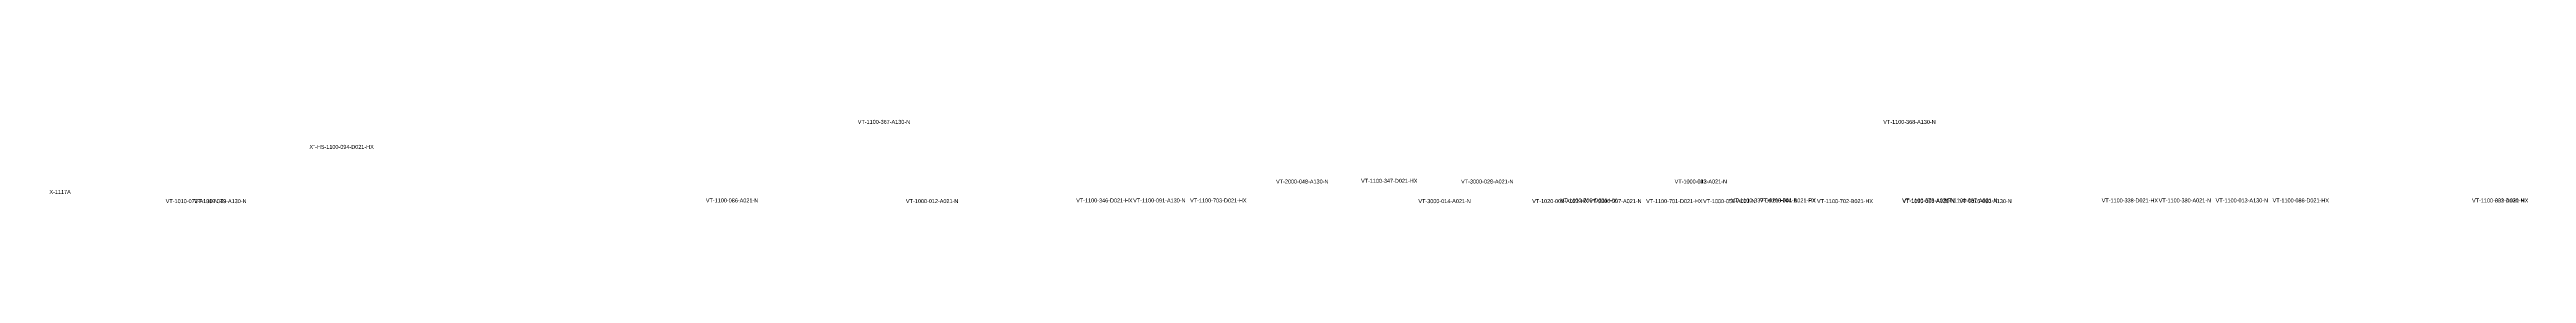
# Model space of a CAD drawing. Header units: metres. Extents: x 0 to 2536, y 0 to 1695.
# Drawn here: x 39 to 1600, y 1612 to 1664 of the extents above; entities that cross this region are included whole.
import ezdxf

# ---------------------------------------------------------------- set-up
doc = ezdxf.new("R2010")
doc.units = ezdxf.units.M
doc.layers.add('REVIEW', color=1, linetype='Continuous')

msp = doc.modelspace()

# ---------------------------------------------------------------- texts
at = {"layer": 'REVIEW', "char_height": 2.5, "attachment_point": 1}
for s, insert in [('VT-1100-367-A130-N', (548.71, 1663.84)), ('VT-1100-368-A130-N', (1195.01, 1663.84)), ('X"-HS-1100-094-D021-HX', (203.12, 1648.13)), ('VT-2000-048-A130-N', (812.32, 1626.37)), ('VT-1100-347-D021-HX', (865.9, 1626.81)), ('VT-3000-028-A021-N', (928.95, 1626.37)), ('VT-1000-013-A021-N', (1063.52, 1626.37)), ('VT-1000-022-A021-N', (1063.52, 1626.37)), ('VT-1000-042-A021-N', (1063.52, 1626.37)), ('X-1117A', (39.26, 1619.83)), ('VT-1010-073-A130-N', (112.56, 1614.04)), ('VT-1010-049-A130-N', (130.5, 1614.04)), ('VT-1010-072-A130-N', (130.5, 1614.04)), ('VT-1100-086-A021-N', (452.98, 1614.47)), ('VT-1000-012-A021-N', (579.07, 1614.04)), ('VT-1100-346-D021-HX', (686.37, 1614.47)), ('VT-1100-091-A130-N', (722.28, 1614.47)), ('VT-1100-703-D021-HX', (758.18, 1614.47)), ('VT-3000-014-A021-N', (902.03, 1614.04)), ('VT-1020-008-A021-HX', (973.8, 1614.04)), ('VT-1100-706-D021-HX', (991.57, 1614.47)), ('VT-3000-007-A021-N', (1009.69, 1614.04)), ('VT-1100-701-D021-HX', (1045.57, 1614.04)), ('VT-1000-056-A021-N', (1081.46, 1614.04)), ('VT-1100-337-D021-HX', (1099.29, 1614.47)), ('VT-1100-041-B021-PX', (1117.24, 1614.47)), ('VT-1100-704-A021-HX', (1117.24, 1614.47)), ('VT-1100-702-B021-HX', (1153.23, 1614.04)), ('VT-1100-379-A021-N', (1207.01, 1614.47)), ('VT-1010-066-A130-N', (1207.06, 1614.04)), ('VT-1100-087-A021-N', (1233.93, 1614.47)), ('VT-1010-060-A130-N', (1242.94, 1614.04)), ('VT-1100-338-D021-HX', (1332.68, 1614.47)), ('VT-1100-380-A021-N', (1368.58, 1614.47)), ('VT-1100-013-A130-N', (1404.49, 1614.47)), ('VT-1100-086-D021-HX', (1440.39, 1614.47)), ('VT-1100-321-D021-HX', (1566.06, 1614.47)), ('VT-1100-093-A130-N', (1566.06, 1614.47))]:
    msp.add_mtext(s, dxfattribs=dict(at, insert=insert))

doc.saveas('drawing.dxf')
